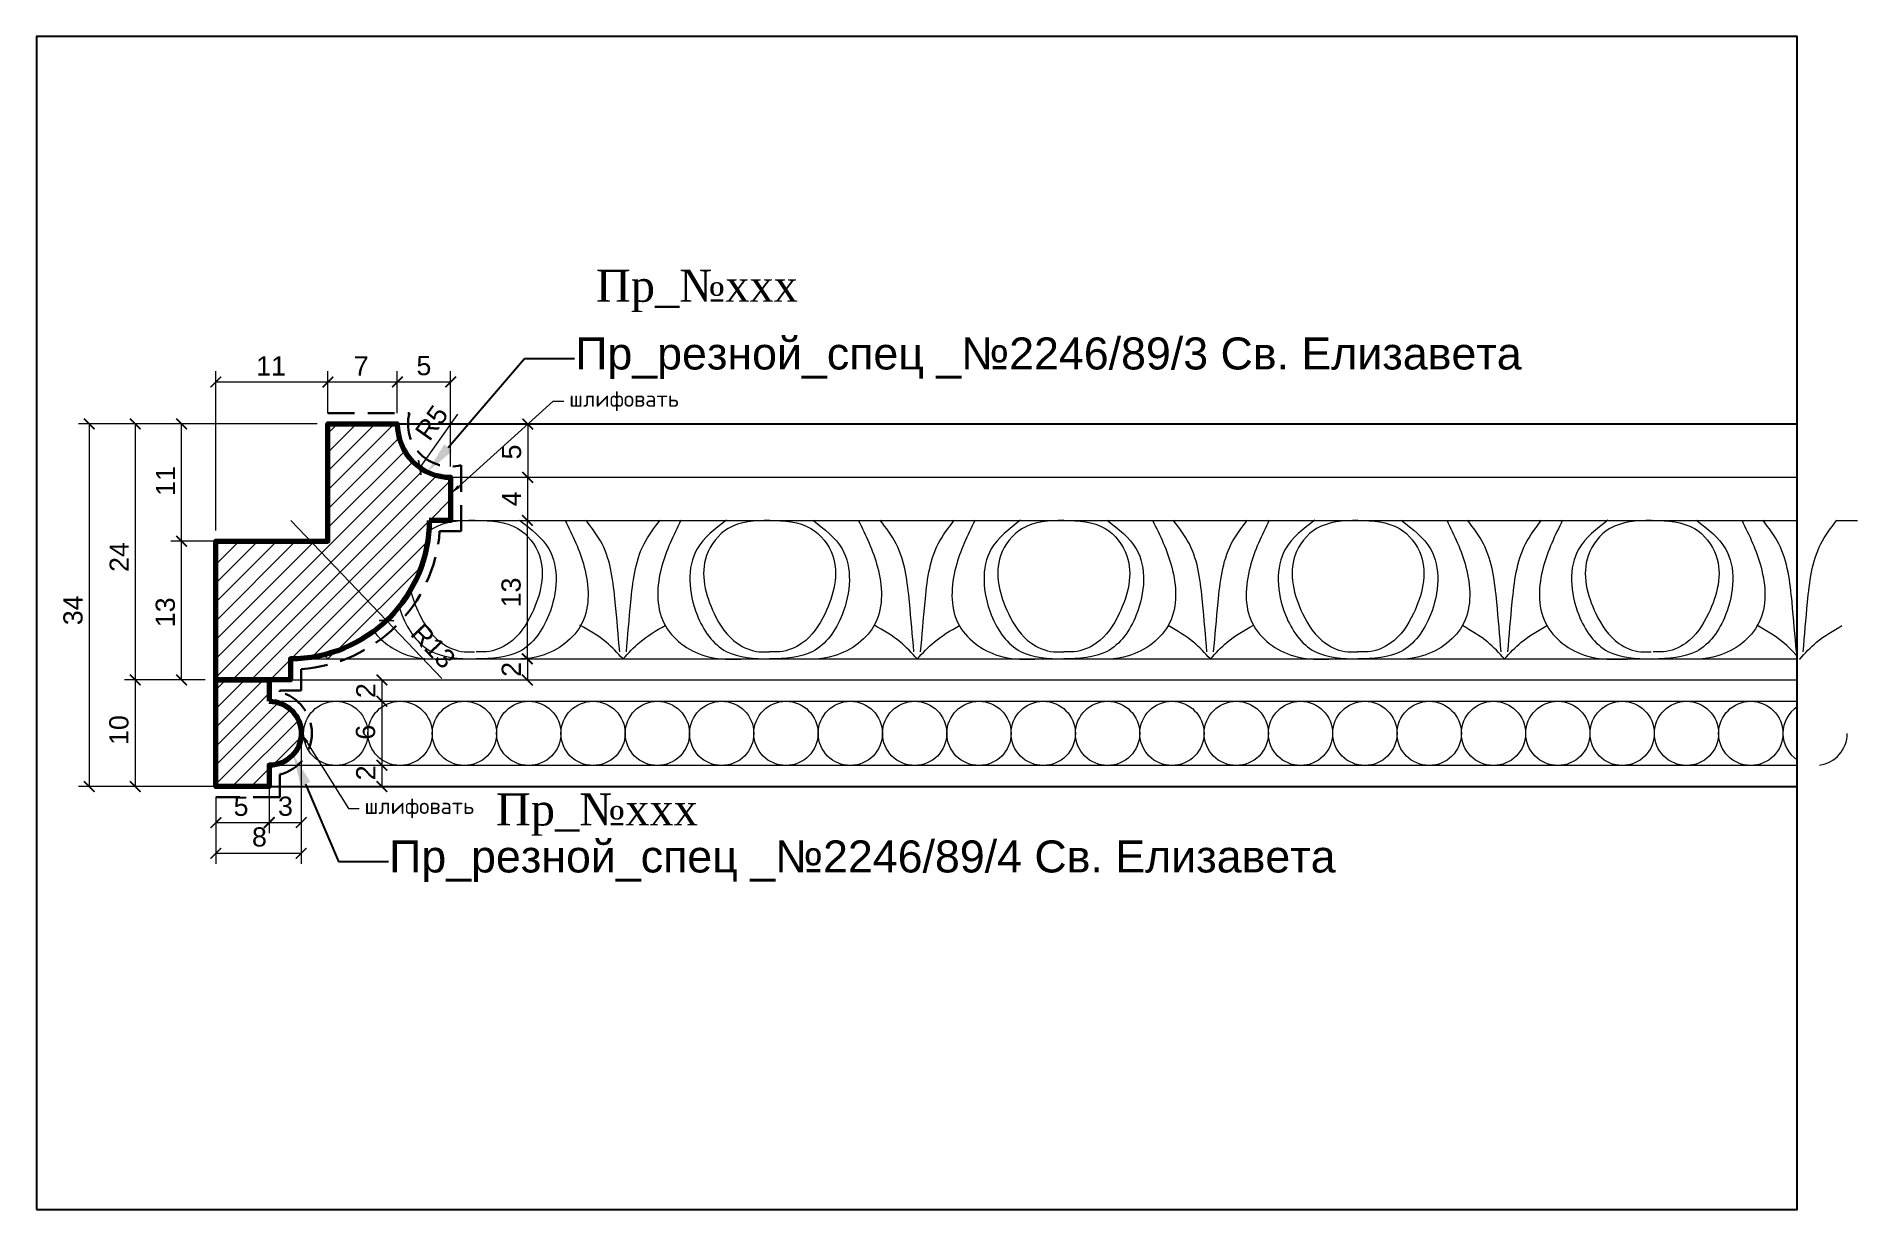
# Model space of a CAD drawing. Header units: millimetres. Extents: x 1320 to 1490, y 2189 to 2299.
import ezdxf
from ezdxf import colors
from ezdxf.entities.mleader import LeaderData, LeaderLine
from ezdxf.math import Vec2, Vec3

# ---------------------------------------------------------------- set-up
doc = ezdxf.new("R2010")
doc.units = ezdxf.units.MM
doc.linetypes.add('HIDDEN', pattern=[0.375, 0.25, -0.125])
doc.layers.add('Outside panel', color=7, linetype='Continuous', lineweight=18, true_color=0x7f5e57)
doc.layers.add('линия 50', color=1, linetype='Continuous', lineweight=140)
doc.layers.add('служебный слой РАЗМЕРЫ', color=7, linetype='Continuous', lineweight=9)
doc.layers.add('размеры в модели', color=7, linetype='Continuous')
doc.styles.add('ELECT', font='times.ttf')
doc.styles.get("Standard").update_dxf_attribs({"font": 'arial.ttf'})
doc.styles.add('ЕСКД профили текст', font='isocpeur.ttf')
doc.dimstyles.new('M_1', dxfattribs={"dimtxt": 1.8, "dimasz": 1, "dimexe": 1, "dimexo": 1, "dimgap": 0.6, "dimtad": 1, "dimdec": 0, "dimdsep": 46, "dimtxsty": 'Standard', "dimblk": 'ARCHTICK', "dimcen": -5, "dimclrd": 7, "dimclre": 7, "dimclrt": 7, "dimadec": 0, "dimazin": 0, "dimtfac": 1, "dimtdec": 0, "dimtmove": 0, "dimatfit": 3, "dimfxl": 1, "dimtolj": 1, "dimtzin": 0, "dimlwd": 5, "dimlwe": 5, "dimarcsym": 0})

msp = doc.modelspace()

# ---------------------------------------------------------------- texts
at = {"color": 5, "ltscale": 1000, "style": 'ELECT'}
for p in [(1372.09, 2274.48), (1362.72, 2225.38)]:
    msp.add_text('Пр_№ххх', height=3, dxfattribs=at).set_placement(p)

# ---------------------------------------------------------------- blocks, each defined once
blk = doc.blocks.new('_ArchTick')
at = {"color": 0, "linetype": 'ByBlock', "const_width": 0.15}
blk.add_lwpolyline([(-0.5, -0.5), (0.5, 0.5)], dxfattribs=at)
blk = doc.blocks.new('*D21')
at = {"layer": 'Defpoints', "color": 0, "ltscale": 1000, "transparency": 16777216}
for p in [(1343.5, 2253.98), (1352.46, 2244.59)]:
    blk.add_point(p, dxfattribs=at)
at = {"layer": 'размеры в модели', "color": 7, "lineweight": 5, "ltscale": 1000, "transparency": 16777216}
for p in [(1343.5, 2253.98), (1357.64, 2239.17)]:
    blk.add_line(p, (1352.46, 2244.59), dxfattribs=at)
at = {"layer": 'размеры в модели', "color": 7, "lineweight": 5, "ltscale": 1000, "transparency": 16777216, "rotation": 133.6602413901819}
blk.add_blockref('_ArchTick', (1352.46, 2244.59), dxfattribs=at)
at = {"layer": 'размеры в модели', "color": 7, "ltscale": 1000, "transparency": 16777216, "insert": (1356.84, 2242.2), "char_height": 1.8, "attachment_point": 5, "rotation": 313.6602}
blk.add_mtext('\\A1;R13', dxfattribs=at)
blk = doc.blocks.new('*D20')
at = {"layer": 'Defpoints', "color": 0, "ltscale": 1000, "transparency": 16777216}
for p in [(1358.48, 2263.02), (1355.58, 2258.94)]:
    blk.add_point(p, dxfattribs=at)
at = {"layer": 'размеры в модели', "color": 7, "lineweight": 5, "ltscale": 1000, "transparency": 16777216}
blk.add_line((1359.13, 2263.93), (1355.58, 2258.94), dxfattribs=at)
at = {"layer": 'размеры в модели', "color": 7, "lineweight": 5, "ltscale": 1000, "transparency": 16777216, "rotation": 234.6195881795941}
blk.add_blockref('_ArchTick', (1355.58, 2258.94), dxfattribs=at)
at = {"layer": 'размеры в модели', "color": 7, "ltscale": 1000, "transparency": 16777216, "insert": (1356.7, 2263.13), "char_height": 1.8, "attachment_point": 5, "rotation": 54.6196}
blk.add_mtext('\\A1;R5', dxfattribs=at)
blk = doc.blocks.new('*D19')
at = {"layer": 'Defpoints', "color": 0, "ltscale": 1000, "transparency": 16777216}
for p in [(1346.98, 2263.02), (1324.62, 2229.02), (1346.98, 2229.02)]:
    blk.add_point(p, dxfattribs=at)
at = {"layer": 'размеры в модели', "color": 7, "lineweight": 5, "ltscale": 1000, "transparency": 16777216}
for p, q in [((1345.98, 2263.02), (1323.62, 2263.02)), ((1324.62, 2263.02), (1324.62, 2229.02)), ((1345.98, 2229.02), (1323.62, 2229.02))]:
    blk.add_line(p, q, dxfattribs=at)
for p, rotation in [((1324.62, 2263.02), 90), ((1324.62, 2229.02), 270)]:
    blk.add_blockref('_ArchTick', p, dxfattribs=dict(at, rotation=rotation))
at = {"layer": 'размеры в модели', "color": 7, "ltscale": 1000, "transparency": 16777216, "insert": (1323.1, 2245.55), "char_height": 1.8, "attachment_point": 5, "rotation": 90}
blk.add_mtext('\\A1;34', dxfattribs=at)
blk = doc.blocks.new('*D18')
at = {"layer": 'Defpoints', "color": 0, "ltscale": 1000, "transparency": 16777216}
for p in [(1358.48, 2266.96), (1353.48, 2263.02), (1358.48, 2258.02)]:
    blk.add_point(p, dxfattribs=at)
at = {"layer": 'размеры в модели', "color": 7, "lineweight": 5, "ltscale": 1000, "transparency": 16777216}
for p, q in [((1353.48, 2264.02), (1353.48, 2267.96)), ((1353.48, 2266.96), (1358.48, 2266.96)), ((1358.48, 2259.02), (1358.48, 2267.96))]:
    blk.add_line(p, q, dxfattribs=at)
at = {"layer": 'размеры в модели', "color": 7, "lineweight": 5, "ltscale": 1000, "transparency": 16777216, "rotation": 180}
blk.add_blockref('_ArchTick', (1353.48, 2266.96), dxfattribs=at)
at = {"layer": 'размеры в модели', "color": 7, "lineweight": 5, "ltscale": 1000, "transparency": 16777216}
blk.add_blockref('_ArchTick', (1358.48, 2266.96), dxfattribs=at)
at = {"layer": 'размеры в модели', "color": 7, "ltscale": 1000, "transparency": 16777216, "insert": (1355.97, 2268.48), "char_height": 1.8, "attachment_point": 5}
blk.add_mtext('\\A1;5', dxfattribs=at)
blk = doc.blocks.new('*D17')
at = {"layer": 'Defpoints', "color": 0, "ltscale": 1000, "transparency": 16777216}
for p in [(1353.48, 2266.96), (1346.98, 2263.02), (1353.48, 2263.02)]:
    blk.add_point(p, dxfattribs=at)
at = {"layer": 'размеры в модели', "color": 7, "lineweight": 5, "ltscale": 1000, "transparency": 16777216}
for p, q in [((1346.98, 2264.02), (1346.98, 2267.96)), ((1346.98, 2266.96), (1353.48, 2266.96)), ((1353.48, 2264.02), (1353.48, 2267.96))]:
    blk.add_line(p, q, dxfattribs=at)
at = {"layer": 'размеры в модели', "color": 7, "lineweight": 5, "ltscale": 1000, "transparency": 16777216, "rotation": 180}
blk.add_blockref('_ArchTick', (1346.98, 2266.96), dxfattribs=at)
at = {"layer": 'размеры в модели', "color": 7, "lineweight": 5, "ltscale": 1000, "transparency": 16777216}
blk.add_blockref('_ArchTick', (1353.48, 2266.96), dxfattribs=at)
at = {"layer": 'размеры в модели', "color": 7, "ltscale": 1000, "transparency": 16777216, "insert": (1350.1, 2268.46), "char_height": 1.8, "attachment_point": 5}
blk.add_mtext('\\A1;7', dxfattribs=at)
blk = doc.blocks.new('*D16')
at = {"layer": 'Defpoints', "color": 0, "ltscale": 1000, "transparency": 16777216}
for p in [(1346.98, 2266.96), (1346.98, 2263.02), (1336.48, 2252.02)]:
    blk.add_point(p, dxfattribs=at)
at = {"layer": 'размеры в модели', "color": 7, "lineweight": 5, "ltscale": 1000, "transparency": 16777216}
for p, q in [((1336.48, 2253.02), (1336.48, 2267.96)), ((1336.48, 2266.96), (1346.98, 2266.96)), ((1346.98, 2264.02), (1346.98, 2267.96))]:
    blk.add_line(p, q, dxfattribs=at)
at = {"layer": 'размеры в модели', "color": 7, "lineweight": 5, "ltscale": 1000, "transparency": 16777216, "rotation": 180}
blk.add_blockref('_ArchTick', (1336.48, 2266.96), dxfattribs=at)
at = {"layer": 'размеры в модели', "color": 7, "lineweight": 5, "ltscale": 1000, "transparency": 16777216}
blk.add_blockref('_ArchTick', (1346.98, 2266.96), dxfattribs=at)
at = {"layer": 'размеры в модели', "color": 7, "ltscale": 1000, "transparency": 16777216, "insert": (1341.65, 2268.46), "char_height": 1.8, "attachment_point": 5}
blk.add_mtext('\\A1;11', dxfattribs=at)
blk = doc.blocks.new('*D15')
at = {"layer": 'Defpoints', "color": 0, "ltscale": 1000, "transparency": 16777216}
for p in [(1344.48, 2234.11), (1341.48, 2231.02), (1344.48, 2225.65)]:
    blk.add_point(p, dxfattribs=at)
at = {"layer": 'размеры в модели', "color": 7, "lineweight": 5, "ltscale": 1000, "transparency": 16777216}
for p, q in [((1344.48, 2233.11), (1344.48, 2224.65)), ((1341.48, 2230.02), (1341.48, 2224.65)), ((1341.48, 2225.65), (1344.48, 2225.65))]:
    blk.add_line(p, q, dxfattribs=at)
at = {"layer": 'размеры в модели', "color": 7, "lineweight": 5, "ltscale": 1000, "transparency": 16777216, "rotation": 180}
blk.add_blockref('_ArchTick', (1341.48, 2225.65), dxfattribs=at)
at = {"layer": 'размеры в модели', "color": 7, "lineweight": 5, "ltscale": 1000, "transparency": 16777216}
blk.add_blockref('_ArchTick', (1344.48, 2225.65), dxfattribs=at)
at = {"layer": 'размеры в модели', "color": 7, "ltscale": 1000, "transparency": 16777216, "insert": (1343, 2227.17), "char_height": 1.8, "attachment_point": 5}
blk.add_mtext('\\A1;3', dxfattribs=at)
blk = doc.blocks.new('*D14')
at = {"layer": 'Defpoints', "color": 0, "ltscale": 1000, "transparency": 16777216}
for p in [(1336.48, 2229.02), (1341.48, 2229.02), (1341.48, 2225.64)]:
    blk.add_point(p, dxfattribs=at)
at = {"layer": 'размеры в модели', "color": 7, "lineweight": 5, "ltscale": 1000, "transparency": 16777216}
for p, q in [((1336.48, 2228.02), (1336.48, 2224.64)), ((1341.48, 2228.02), (1341.48, 2224.64)), ((1336.48, 2225.64), (1341.48, 2225.64))]:
    blk.add_line(p, q, dxfattribs=at)
at = {"layer": 'размеры в модели', "color": 7, "lineweight": 5, "ltscale": 1000, "transparency": 16777216, "rotation": 180}
blk.add_blockref('_ArchTick', (1336.48, 2225.64), dxfattribs=at)
at = {"layer": 'размеры в модели', "color": 7, "lineweight": 5, "ltscale": 1000, "transparency": 16777216}
blk.add_blockref('_ArchTick', (1341.48, 2225.64), dxfattribs=at)
at = {"layer": 'размеры в модели', "color": 7, "ltscale": 1000, "transparency": 16777216, "insert": (1338.84, 2227.16), "char_height": 1.8, "attachment_point": 5}
blk.add_mtext('\\A1;5', dxfattribs=at)
blk = doc.blocks.new('*D13')
at = {"layer": 'Defpoints', "color": 0, "ltscale": 1000, "transparency": 16777216}
for p in [(1344.48, 2234.11), (1336.48, 2229.02), (1344.48, 2222.77)]:
    blk.add_point(p, dxfattribs=at)
at = {"layer": 'размеры в модели', "color": 7, "lineweight": 5, "ltscale": 1000, "transparency": 16777216}
for p, q in [((1344.48, 2233.11), (1344.48, 2221.77)), ((1336.48, 2228.02), (1336.48, 2221.77)), ((1336.48, 2222.77), (1344.48, 2222.77))]:
    blk.add_line(p, q, dxfattribs=at)
at = {"layer": 'размеры в модели', "color": 7, "lineweight": 5, "ltscale": 1000, "transparency": 16777216, "rotation": 180}
blk.add_blockref('_ArchTick', (1336.48, 2222.77), dxfattribs=at)
at = {"layer": 'размеры в модели', "color": 7, "lineweight": 5, "ltscale": 1000, "transparency": 16777216}
blk.add_blockref('_ArchTick', (1344.48, 2222.77), dxfattribs=at)
at = {"layer": 'размеры в модели', "color": 7, "ltscale": 1000, "transparency": 16777216, "insert": (1340.56, 2224.29), "char_height": 1.8, "attachment_point": 5}
blk.add_mtext('\\A1;8', dxfattribs=at)
blk = doc.blocks.new('*D12')
at = {"layer": 'Defpoints', "color": 0, "ltscale": 1000, "transparency": 16777216}
for p in [(1341.48, 2231.02), (1341.48, 2229.02), (1352.03, 2229.02)]:
    blk.add_point(p, dxfattribs=at)
at = {"layer": 'размеры в модели', "color": 7, "lineweight": 5, "ltscale": 1000, "transparency": 16777216}
for p, q in [((1342.48, 2231.02), (1353.03, 2231.02)), ((1352.03, 2231.02), (1352.03, 2229.02)), ((1342.48, 2229.02), (1353.03, 2229.02))]:
    blk.add_line(p, q, dxfattribs=at)
for p, rotation in [((1352.03, 2231.02), 90), ((1352.03, 2229.02), 270)]:
    blk.add_blockref('_ArchTick', p, dxfattribs=dict(at, rotation=rotation))
at = {"layer": 'размеры в модели', "color": 7, "ltscale": 1000, "transparency": 16777216, "insert": (1350.52, 2230.31), "char_height": 1.8, "attachment_point": 5, "rotation": 90}
blk.add_mtext('\\A1;2', dxfattribs=at)
blk = doc.blocks.new('*D11')
at = {"layer": 'Defpoints', "color": 0, "ltscale": 1000, "transparency": 16777216}
for p in [(1341.48, 2237.02), (1341.48, 2231.02), (1352.03, 2231.02)]:
    blk.add_point(p, dxfattribs=at)
at = {"layer": 'размеры в модели', "color": 7, "lineweight": 5, "ltscale": 1000, "transparency": 16777216}
for p, q in [((1342.48, 2237.02), (1353.03, 2237.02)), ((1352.03, 2237.02), (1352.03, 2231.02)), ((1342.48, 2231.02), (1353.03, 2231.02))]:
    blk.add_line(p, q, dxfattribs=at)
for p, rotation in [((1352.03, 2237.02), 90), ((1352.03, 2231.02), 270)]:
    blk.add_blockref('_ArchTick', p, dxfattribs=dict(at, rotation=rotation))
at = {"layer": 'размеры в модели', "color": 7, "ltscale": 1000, "transparency": 16777216, "insert": (1350.51, 2234.12), "char_height": 1.8, "attachment_point": 5, "rotation": 90}
blk.add_mtext('\\A1;6', dxfattribs=at)
blk = doc.blocks.new('*D10')
at = {"layer": 'Defpoints', "color": 0, "ltscale": 1000, "transparency": 16777216}
for p in [(1341.51, 2239.02), (1341.48, 2237.02), (1352.03, 2237.02)]:
    blk.add_point(p, dxfattribs=at)
at = {"layer": 'размеры в модели', "color": 7, "lineweight": 5, "ltscale": 1000, "transparency": 16777216}
for p, q in [((1342.51, 2239.02), (1353.03, 2239.02)), ((1352.03, 2239.02), (1352.03, 2237.02)), ((1342.48, 2237.02), (1353.03, 2237.02))]:
    blk.add_line(p, q, dxfattribs=at)
for p, rotation in [((1352.03, 2239.02), 90), ((1352.03, 2237.02), 270)]:
    blk.add_blockref('_ArchTick', p, dxfattribs=dict(at, rotation=rotation))
at = {"layer": 'размеры в модели', "color": 7, "ltscale": 1000, "transparency": 16777216, "insert": (1350.53, 2238.02), "char_height": 1.8, "attachment_point": 5, "rotation": 90}
blk.add_mtext('\\A1;2', dxfattribs=at)
blk = doc.blocks.new('*D9')
at = {"layer": 'Defpoints', "color": 0, "ltscale": 1000, "transparency": 16777216}
for p in [(1343.48, 2241), (1343.54, 2239.02), (1365.67, 2239.02)]:
    blk.add_point(p, dxfattribs=at)
at = {"layer": 'размеры в модели', "color": 7, "lineweight": 5, "ltscale": 1000, "transparency": 16777216}
for p, q in [((1344.48, 2241), (1366.67, 2241)), ((1365.67, 2241), (1365.67, 2239.02)), ((1344.54, 2239.02), (1366.67, 2239.02))]:
    blk.add_line(p, q, dxfattribs=at)
for p, rotation in [((1365.67, 2241), 90), ((1365.67, 2239.02), 270)]:
    blk.add_blockref('_ArchTick', p, dxfattribs=dict(at, rotation=rotation))
at = {"layer": 'размеры в модели', "color": 7, "ltscale": 1000, "transparency": 16777216, "insert": (1364.16, 2240.01), "char_height": 1.8, "attachment_point": 5, "rotation": 90}
blk.add_mtext('\\A1;2', dxfattribs=at)
blk = doc.blocks.new('*D8')
at = {"layer": 'Defpoints', "color": 0, "ltscale": 1000, "transparency": 16777216}
for p in [(1358.48, 2253.98), (1343.5, 2241), (1365.66, 2241)]:
    blk.add_point(p, dxfattribs=at)
at = {"layer": 'размеры в модели', "color": 7, "lineweight": 5, "ltscale": 1000, "transparency": 16777216}
for p, q in [((1359.48, 2253.98), (1366.66, 2253.98)), ((1365.66, 2253.98), (1365.66, 2241)), ((1344.5, 2241), (1366.66, 2241))]:
    blk.add_line(p, q, dxfattribs=at)
for p, rotation in [((1365.66, 2253.98), 90), ((1365.66, 2241), 270)]:
    blk.add_blockref('_ArchTick', p, dxfattribs=dict(at, rotation=rotation))
at = {"layer": 'размеры в модели', "color": 7, "ltscale": 1000, "transparency": 16777216, "insert": (1364.15, 2247.22), "char_height": 1.8, "attachment_point": 5, "rotation": 90}
blk.add_mtext('\\A1;13', dxfattribs=at)
blk = doc.blocks.new('*D7')
at = {"layer": 'Defpoints', "color": 0, "ltscale": 1000, "transparency": 16777216}
for p in [(1358.48, 2258.02), (1358.48, 2253.98), (1365.68, 2253.98)]:
    blk.add_point(p, dxfattribs=at)
at = {"layer": 'размеры в модели', "color": 7, "lineweight": 5, "ltscale": 1000, "transparency": 16777216}
for p, q in [((1359.48, 2258.02), (1366.68, 2258.02)), ((1365.68, 2258.02), (1365.68, 2253.98)), ((1359.48, 2253.98), (1366.68, 2253.98))]:
    blk.add_line(p, q, dxfattribs=at)
for p, rotation in [((1365.68, 2258.02), 90), ((1365.68, 2253.98), 270)]:
    blk.add_blockref('_ArchTick', p, dxfattribs=dict(at, rotation=rotation))
at = {"layer": 'размеры в модели', "color": 7, "ltscale": 1000, "transparency": 16777216, "insert": (1364.18, 2256), "char_height": 1.8, "attachment_point": 5, "rotation": 90}
blk.add_mtext('\\A1;4', dxfattribs=at)
blk = doc.blocks.new('*D6')
at = {"layer": 'Defpoints', "color": 0, "ltscale": 1000, "transparency": 16777216}
for p in [(1353.48, 2263.02), (1358.48, 2258.02), (1365.7, 2258.02)]:
    blk.add_point(p, dxfattribs=at)
at = {"layer": 'размеры в модели', "color": 7, "lineweight": 5, "ltscale": 1000, "transparency": 16777216}
for p, q in [((1354.48, 2263.02), (1366.7, 2263.02)), ((1365.7, 2263.02), (1365.7, 2258.02)), ((1359.48, 2258.02), (1366.7, 2258.02))]:
    blk.add_line(p, q, dxfattribs=at)
for p, rotation in [((1365.7, 2263.02), 90), ((1365.7, 2258.02), 270)]:
    blk.add_blockref('_ArchTick', p, dxfattribs=dict(at, rotation=rotation))
at = {"layer": 'размеры в модели', "color": 7, "ltscale": 1000, "transparency": 16777216, "insert": (1364.19, 2260.39), "char_height": 1.8, "attachment_point": 5, "rotation": 90}
blk.add_mtext('\\A1;5', dxfattribs=at)
blk = doc.blocks.new('*D5')
at = {"layer": 'Defpoints', "color": 0, "ltscale": 1000, "transparency": 16777216}
for p in [(1333.27, 2263.02), (1346.98, 2263.02), (1346.98, 2252.02)]:
    blk.add_point(p, dxfattribs=at)
at = {"layer": 'размеры в модели', "color": 7, "lineweight": 5, "ltscale": 1000, "transparency": 16777216}
for p, q in [((1345.98, 2263.02), (1332.27, 2263.02)), ((1333.27, 2252.02), (1333.27, 2263.02)), ((1345.98, 2252.02), (1332.27, 2252.02))]:
    blk.add_line(p, q, dxfattribs=at)
for p, rotation in [((1333.27, 2263.02), 90), ((1333.27, 2252.02), 270)]:
    blk.add_blockref('_ArchTick', p, dxfattribs=dict(at, rotation=rotation))
at = {"layer": 'размеры в модели', "color": 7, "ltscale": 1000, "transparency": 16777216, "insert": (1331.76, 2257.67), "char_height": 1.8, "attachment_point": 5, "rotation": 90}
blk.add_mtext('\\A1;11', dxfattribs=at)
blk = doc.blocks.new('*D4')
at = {"layer": 'Defpoints', "color": 0, "ltscale": 1000, "transparency": 16777216}
for p in [(1333.27, 2252.02), (1336.48, 2252.02), (1336.48, 2239.02)]:
    blk.add_point(p, dxfattribs=at)
at = {"layer": 'размеры в модели', "color": 7, "lineweight": 5, "ltscale": 1000, "transparency": 16777216}
for p, q in [((1335.48, 2252.02), (1332.27, 2252.02)), ((1333.27, 2239.02), (1333.27, 2252.02)), ((1335.48, 2239.02), (1332.27, 2239.02))]:
    blk.add_line(p, q, dxfattribs=at)
for p, rotation in [((1333.27, 2252.02), 90), ((1333.27, 2239.02), 270)]:
    blk.add_blockref('_ArchTick', p, dxfattribs=dict(at, rotation=rotation))
at = {"layer": 'размеры в модели', "color": 7, "ltscale": 1000, "transparency": 16777216, "insert": (1331.75, 2245.36), "char_height": 1.8, "attachment_point": 5, "rotation": 90}
blk.add_mtext('\\A1;13', dxfattribs=at)
blk = doc.blocks.new('*D3')
at = {"layer": 'Defpoints', "color": 0, "ltscale": 1000, "transparency": 16777216}
for p in [(1336.48, 2239.02), (1328.92, 2229.02), (1336.48, 2229.02)]:
    blk.add_point(p, dxfattribs=at)
at = {"layer": 'размеры в модели', "color": 7, "lineweight": 5, "ltscale": 1000, "transparency": 16777216}
for p, q in [((1335.48, 2239.02), (1327.92, 2239.02)), ((1328.92, 2239.02), (1328.92, 2229.02)), ((1335.48, 2229.02), (1327.92, 2229.02))]:
    blk.add_line(p, q, dxfattribs=at)
for p, rotation in [((1328.92, 2239.02), 90), ((1328.92, 2229.02), 270)]:
    blk.add_blockref('_ArchTick', p, dxfattribs=dict(at, rotation=rotation))
at = {"layer": 'размеры в модели', "color": 7, "ltscale": 1000, "transparency": 16777216, "insert": (1327.4, 2234.32), "char_height": 1.8, "attachment_point": 5, "rotation": 90}
blk.add_mtext('\\A1;10', dxfattribs=at)
blk = doc.blocks.new('*D2')
at = {"layer": 'Defpoints', "color": 0, "ltscale": 1000, "transparency": 16777216}
for p in [(1346.98, 2263.02), (1328.92, 2239.02), (1336.48, 2239.02)]:
    blk.add_point(p, dxfattribs=at)
at = {"layer": 'размеры в модели', "color": 7, "lineweight": 5, "ltscale": 1000, "transparency": 16777216}
for p, q in [((1345.98, 2263.02), (1327.92, 2263.02)), ((1328.92, 2263.02), (1328.92, 2239.02)), ((1335.48, 2239.02), (1327.92, 2239.02))]:
    blk.add_line(p, q, dxfattribs=at)
for p, rotation in [((1328.92, 2263.02), 90), ((1328.92, 2239.02), 270)]:
    blk.add_blockref('_ArchTick', p, dxfattribs=dict(at, rotation=rotation))
at = {"layer": 'размеры в модели', "color": 7, "ltscale": 1000, "transparency": 16777216, "insert": (1327.42, 2250.54), "char_height": 1.8, "attachment_point": 5, "rotation": 90}
blk.add_mtext('\\A1;24', dxfattribs=at)

# ---------------------------------------------------------------- dimensions: what is measured, and where the dimension line sits
at = {"layer": 'размеры в модели', "color": 0, "ltscale": 1000}
for base, p1, p2, picture, middle in [((1346.97959593, 2266.959897), (1336.47959593, 2252.02170871), (1346.97959593, 2263.02170871), '*D16', (1341.64704326, 2266.959897)), ((1353.47959593, 2266.959897), (1346.97959593, 2263.02170871), (1353.47959593, 2263.02170871), '*D17', (1350.09852049, 2266.959897)), ((1358.48, 2266.96), (1353.48, 2263.02), (1358.48, 2258.02), '*D18', (1355.97, 2266.96)), ((1344.48, 2222.77), (1336.48, 2229.02), (1344.48, 2234.11), '*D13', (1340.56, 2222.77)), ((1344.48, 2225.65), (1341.48, 2231.02), (1344.48, 2234.11), '*D15', (1343, 2225.65)), ((1341.48, 2225.64), (1336.48, 2229.02), (1341.48, 2229.02), '*D14', (1338.84, 2225.64))]:
    dim = msp.add_linear_dim(base=base, p1=p1, p2=p2, dimstyle='M_1', override={"dimtxt": 1.8}, dxfattribs=at)
    dim.commit()
    dim.dimension.update_dxf_attribs({"geometry": picture, "text_midpoint": middle, "dimtype": 128})
dim = msp.add_radius_dim(center=(1358.48, 2263.02), mpoint=(1355.58, 2258.94), dimstyle='M_1', override={"dimtxt": 1.8}, dxfattribs=at)
dim.commit()
dim.dimension.update_dxf_attribs({"geometry": '*D20', "text_midpoint": (1357.93, 2262.25), "dimtype": 132})
for base, p1, p2, picture, middle in [((1324.62, 2229.02), (1346.98, 2263.02), (1346.98, 2229.02), '*D19', (1324.62, 2245.55)), ((1328.92, 2239.02), (1346.98, 2263.02), (1336.48, 2239.02), '*D2', (1328.92, 2250.54)), ((1333.27, 2263.02), (1346.98, 2252.02), (1346.98, 2263.02), '*D5', (1333.27, 2257.67)), ((1365.7, 2258.02), (1353.48, 2263.02), (1358.48, 2258.02), '*D6', (1365.7, 2260.39)), ((1365.68, 2253.98), (1358.48, 2258.02), (1358.48, 2253.98), '*D7', (1365.68, 2256)), ((1365.66, 2241), (1358.48, 2253.98), (1343.5, 2241), '*D8', (1365.66, 2247.22)), ((1333.27, 2252.02), (1336.48, 2239.02), (1336.48, 2252.02), '*D4', (1333.27, 2245.36)), ((1365.67, 2239.02), (1343.48, 2241), (1343.54, 2239.02), '*D9', (1365.67, 2240.01)), ((1328.92, 2229.02), (1336.48, 2239.02), (1336.48, 2229.02), '*D3', (1328.92, 2234.32)), ((1352.03, 2237.02), (1341.51, 2239.02), (1341.48, 2237.02), '*D10', (1352.03, 2238.02)), ((1352.03, 2231.02), (1341.48, 2237.02), (1341.48, 2231.02), '*D11', (1352.03, 2234.12)), ((1352.03, 2229.02), (1341.48, 2231.02), (1341.48, 2229.02), '*D12', (1352.03, 2230.31))]:
    dim = msp.add_linear_dim(base=base, p1=p1, p2=p2, angle=90, dimstyle='M_1', override={"dimtxt": 1.8}, dxfattribs=at)
    dim.commit()
    dim.dimension.update_dxf_attribs({"geometry": picture, "text_midpoint": middle, "dimtype": 128})
dim = msp.add_radius_dim(center=(1343.5, 2253.98), mpoint=(1352.46, 2244.59), dimstyle='M_1', override={"dimtxt": 1.8}, dxfattribs=at)
dim.commit()
dim.dimension.update_dxf_attribs({"geometry": '*D21', "text_midpoint": (1356.84, 2242.2)})

# ---------------------------------------------------------------- hatches: boundary and pattern name
at = {"layer": 'Outside panel', "ltscale": 1000}
h = msp.add_hatch(dxfattribs=at)
h.set_pattern_fill('ANSI31', color=256, scale=10)
h.set_pattern_definition([(45, (-309560.5071, 95372.4643), (-0.8838834765, 0.8838834765), [])])
edge = h.paths.add_edge_path()
edge.add_arc((1343.5, 2253.98), 12.98, -90.0976, 0, ccw=False)
edge.add_line((1343.48, 2241), (1343.48, 2239.02))
edge.add_line((1343.48, 2239.02), (1336.48, 2239.02))
edge.add_line((1336.48, 2239.02), (1336.48, 2252.02))
edge.add_line((1336.48, 2252.02), (1346.98, 2252.02))
edge.add_line((1346.98, 2252.02), (1346.98, 2263.02))
edge.add_line((1346.98, 2263.02), (1353.48, 2263.02))
edge.add_arc((1358.48, 2263.02), 5, 180, 270)
edge.add_line((1358.48, 2258.02), (1358.48, 2253.98))
edge.add_line((1358.48, 2253.98), (1356.48, 2253.98))
h = msp.add_hatch(dxfattribs=at)
h.set_pattern_fill('ANSI31', color=256, scale=10)
h.set_pattern_definition([(45, (94473.457, 313153.3476), (-0.8838834765, 0.8838834765), [])])
edge = h.paths.add_edge_path()
edge.add_arc((1341.48, 2234.02), 3, -90, 90, ccw=False)
edge.add_line((1341.48, 2231.02), (1341.48, 2229.02))
edge.add_line((1341.48, 2229.02), (1336.48, 2229.02))
edge.add_line((1336.48, 2229.02), (1336.48, 2239.02))
edge.add_line((1336.48, 2239.02), (1341.48, 2239.02))
edge.add_line((1341.48, 2239.02), (1341.48, 2237.02))

# ---------------------------------------------------------------- linework, layer by layer
at = {"color": 7}
for p, q in [((1346.98, 2263.02), (1484.66, 2263.02)), ((1341.48, 2229.02), (1484.66, 2229.02))]:
    msp.add_line(p, q, dxfattribs=at)
at = {"linetype": 'Continuous', "lineweight": 15}
for p, q in [((1358.48, 2258.02), (1484.66, 2258.02)), ((1358.48, 2253.98), (1484.66, 2253.98)), ((1488.37, 2253.98), (1490.32, 2253.98)), ((1343.48, 2241), (1484.66, 2241)), ((1484.89, 2241), (1484.92, 2241)), ((1343.48, 2239.02), (1484.66, 2239.02)), ((1341.48, 2237.02), (1484.66, 2237.02)), ((1341.48, 2231.02), (1484.66, 2231.02))]:
    msp.add_line(p, q, dxfattribs=at)
at = {"color": 6, "ltscale": 1000}
msp.add_lwpolyline([(1319.66, 2189.36), (1484.66, 2189.36), (1484.66, 2299.36), (1319.66, 2299.36)], close=True, dxfattribs=at)
at = {"linetype": 'Continuous', "lineweight": 15}
for centre in [(1347.71, 2234.01), (1353.74, 2234.01), (1359.77, 2234.01), (1365.8, 2234.01), (1371.82, 2234.01), (1377.85, 2234.01), (1383.88, 2234.01), (1389.9, 2234.01), (1395.93, 2234.01), (1401.96, 2234.01), (1407.99, 2234.01), (1414.01, 2234.01), (1420.04, 2234.01), (1426.07, 2234.01), (1432.1, 2234.01), (1438.12, 2234.01), (1444.15, 2234.01), (1450.18, 2234.01), (1456.2, 2234.01), (1462.23, 2234.01), (1468.26, 2234.01), (1474.29, 2234.01), (1480.31, 2234.01)]:
    msp.add_circle(centre, 3.01, dxfattribs=at)
for start, end in [(123.8119, 236.1881), (277.7042, 0)]:
    msp.add_arc((1486.34, 2234.01), 3.01, start, end, dxfattribs=at)
for points, knots in [([(1360.71, 2253.99), (1359.34, 2253.94), (1357.96, 2253.88), (1356.84, 2253.22), (1356.7, 2253.14), (1356.57, 2253.05), (1356.44, 2252.96)], [0, 0, 0, 0, 1, 1, 1, 1.146602, 1.146602, 1.146602, 1.146602]), ([(1364.94, 2253.99), (1366, 2253.18), (1367.06, 2252.37), (1367.68, 2251.3), (1368.67, 2249.58), (1368.5, 2247.19), (1367.68, 2245.12), (1367.09, 2243.65), (1366.18, 2242.35), (1364.94, 2241.69), (1363.77, 2241.08), (1362.33, 2241.03), (1360.88, 2240.99)], [0, 0, 0, 0, 1, 1, 1, 2, 2, 2, 3, 3, 3, 4, 4, 4, 4]), ([(1360.88, 2253.99), (1362.26, 2253.94), (1363.64, 2253.88), (1364.76, 2253.22), (1365.68, 2252.68), (1366.44, 2251.72), (1366.8, 2250.68), (1367.4, 2248.93), (1366.9, 2246.97), (1366.08, 2245.25), (1365.55, 2244.14), (1364.89, 2243.14), (1363.92, 2242.46), (1363.31, 2242.03), (1362.59, 2241.73), (1361.85, 2241.66), (1361.53, 2241.63), (1361.21, 2241.64), (1360.88, 2241.66)], [0, 0, 0, 0, 1, 1, 1, 2, 2, 2, 3, 3, 3, 4, 4, 4, 5, 5, 5, 6, 6, 6, 6]), ([(1369.2, 2253.99), (1369.89, 2252.58), (1370.59, 2251.18), (1371, 2249.61), (1371.46, 2247.87), (1371.57, 2245.93), (1370.8, 2244.36), (1370.06, 2242.89), (1368.54, 2241.75), (1366.94, 2241.28), (1365.7, 2240.92), (1364.41, 2240.95), (1363.12, 2240.99)], [0, 0, 0, 0, 1, 1, 1, 2, 2, 2, 3, 3, 3, 4, 4, 4, 4]), ([(1374.32, 2241.65), (1374.19, 2243.19), (1374.06, 2244.73), (1373.91, 2246.3), (1373.72, 2248.19), (1373.51, 2250.13), (1372.67, 2251.77), (1372.26, 2252.55), (1371.72, 2253.27), (1371.17, 2253.99)], [0, 0, 0, 0, 1, 1, 1, 2, 2, 2, 3, 3, 3, 3]), ([(1374.95, 2241.65), (1375.08, 2243.19), (1375.21, 2244.73), (1375.36, 2246.3), (1375.54, 2248.19), (1375.76, 2250.13), (1376.6, 2251.77), (1377, 2252.55), (1377.55, 2253.27), (1378.1, 2253.99)], [0, 0, 0, 0, 1, 1, 1, 2, 2, 2, 3, 3, 3, 3]), ([(1380.05, 2253.99), (1379.36, 2252.58), (1378.66, 2251.18), (1378.25, 2249.61), (1377.79, 2247.87), (1377.68, 2245.93), (1378.46, 2244.36), (1379.19, 2242.89), (1380.71, 2241.75), (1382.31, 2241.28), (1383.55, 2240.91), (1384.84, 2240.95), (1386.13, 2240.99)], [0, 0, 0, 0, 1, 1, 1, 2, 2, 2, 3, 3, 3, 4, 4, 4, 4]), ([(1384.32, 2253.99), (1383.25, 2253.18), (1382.19, 2252.37), (1381.57, 2251.3), (1380.58, 2249.58), (1380.75, 2247.19), (1381.57, 2245.12), (1382.16, 2243.65), (1383.07, 2242.35), (1384.31, 2241.69), (1385.48, 2241.08), (1386.92, 2241.03), (1388.37, 2240.99)], [0, 0, 0, 0, 1, 1, 1, 2, 2, 2, 3, 3, 3, 4, 4, 4, 4]), ([(1388.37, 2253.99), (1386.99, 2253.94), (1385.61, 2253.88), (1384.49, 2253.22), (1383.57, 2252.68), (1382.81, 2251.71), (1382.45, 2250.68), (1381.85, 2248.93), (1382.35, 2246.97), (1383.17, 2245.25), (1383.7, 2244.14), (1384.36, 2243.14), (1385.33, 2242.46), (1385.94, 2242.03), (1386.66, 2241.73), (1387.4, 2241.66), (1387.72, 2241.63), (1388.04, 2241.64), (1388.37, 2241.66)], [0, 0, 0, 0, 1, 1, 1, 2, 2, 2, 3, 3, 3, 4, 4, 4, 5, 5, 5, 6, 6, 6, 6]), ([(1392.42, 2253.99), (1393.48, 2253.18), (1394.55, 2252.37), (1395.16, 2251.3), (1396.15, 2249.58), (1395.99, 2247.19), (1395.16, 2245.12), (1394.58, 2243.65), (1393.66, 2242.35), (1392.42, 2241.69), (1391.26, 2241.08), (1389.81, 2241.03), (1388.37, 2240.99)], [0, 0, 0, 0, 1, 1, 1, 2, 2, 2, 3, 3, 3, 4, 4, 4, 4]), ([(1388.37, 2253.99), (1389.74, 2253.94), (1391.12, 2253.88), (1392.24, 2253.22), (1393.17, 2252.68), (1393.92, 2251.71), (1394.28, 2250.67), (1394.88, 2248.93), (1394.38, 2246.97), (1393.56, 2245.25), (1393.03, 2244.14), (1392.37, 2243.14), (1391.4, 2242.46), (1390.8, 2242.03), (1390.07, 2241.73), (1389.33, 2241.66), (1389.01, 2241.63), (1388.69, 2241.64), (1388.37, 2241.66)], [0, 0, 0, 0, 1, 1, 1, 2, 2, 2, 3, 3, 3, 4, 4, 4, 5, 5, 5, 6, 6, 6, 6]), ([(1396.68, 2253.99), (1397.38, 2252.58), (1398.07, 2251.18), (1398.48, 2249.61), (1398.94, 2247.87), (1399.06, 2245.93), (1398.28, 2244.36), (1397.55, 2242.89), (1396.02, 2241.75), (1394.42, 2241.28), (1393.18, 2240.91), (1391.89, 2240.95), (1390.6, 2240.99)], [0, 0, 0, 0, 1, 1, 1, 2, 2, 2, 3, 3, 3, 4, 4, 4, 4]), ([(1401.89, 2241.65), (1401.76, 2243.19), (1401.63, 2244.73), (1401.47, 2246.3), (1401.29, 2248.19), (1401.08, 2250.13), (1400.23, 2251.77), (1399.83, 2252.55), (1399.28, 2253.27), (1398.74, 2253.99)], [0, 0, 0, 0, 1, 1, 1, 2, 2, 2, 3, 3, 3, 3]), ([(1402.52, 2241.65), (1402.65, 2243.19), (1402.78, 2244.73), (1402.93, 2246.3), (1403.11, 2248.19), (1403.32, 2250.13), (1404.17, 2251.77), (1404.57, 2252.55), (1405.12, 2253.27), (1405.67, 2253.99)], [0, 0, 0, 0, 1, 1, 1, 2, 2, 2, 3, 3, 3, 3]), ([(1407.62, 2253.99), (1406.92, 2252.58), (1406.23, 2251.18), (1405.82, 2249.61), (1405.36, 2247.87), (1405.25, 2245.93), (1406.02, 2244.36), (1406.76, 2242.89), (1408.28, 2241.75), (1409.88, 2241.28), (1411.12, 2240.91), (1412.41, 2240.95), (1413.7, 2240.99)], [0, 0, 0, 0, 1, 1, 1, 2, 2, 2, 3, 3, 3, 4, 4, 4, 4]), ([(1411.88, 2253.99), (1410.82, 2253.18), (1409.76, 2252.37), (1409.14, 2251.3), (1408.15, 2249.58), (1408.32, 2247.19), (1409.14, 2245.12), (1409.73, 2243.65), (1410.64, 2242.35), (1411.88, 2241.69), (1413.04, 2241.08), (1414.49, 2241.03), (1415.93, 2240.99)], [0, 0, 0, 0, 1, 1, 1, 2, 2, 2, 3, 3, 3, 4, 4, 4, 4]), ([(1415.93, 2253.99), (1414.56, 2253.94), (1413.18, 2253.88), (1412.06, 2253.22), (1411.13, 2252.68), (1410.38, 2251.71), (1410.02, 2250.67), (1409.42, 2248.93), (1409.92, 2246.97), (1410.74, 2245.25), (1411.27, 2244.14), (1411.93, 2243.14), (1412.9, 2242.46), (1413.5, 2242.03), (1414.23, 2241.73), (1414.97, 2241.66), (1415.29, 2241.63), (1415.61, 2241.64), (1415.93, 2241.66)], [0, 0, 0, 0, 1, 1, 1, 2, 2, 2, 3, 3, 3, 4, 4, 4, 5, 5, 5, 6, 6, 6, 6]), ([(1419.99, 2253.99), (1421.05, 2253.18), (1422.11, 2252.37), (1422.73, 2251.3), (1423.72, 2249.58), (1423.55, 2247.19), (1422.73, 2245.12), (1422.14, 2243.65), (1421.23, 2242.35), (1419.99, 2241.69), (1418.82, 2241.08), (1417.38, 2241.03), (1415.93, 2240.99)], [0, 0, 0, 0, 1, 1, 1, 2, 2, 2, 3, 3, 3, 4, 4, 4, 4]), ([(1415.93, 2253.99), (1417.31, 2253.94), (1418.69, 2253.88), (1419.81, 2253.22), (1420.74, 2252.68), (1421.49, 2251.71), (1421.85, 2250.67), (1422.45, 2248.93), (1421.95, 2246.97), (1421.13, 2245.25), (1420.6, 2244.14), (1419.94, 2243.14), (1418.97, 2242.46), (1418.36, 2242.03), (1417.64, 2241.73), (1416.9, 2241.66), (1416.58, 2241.63), (1416.26, 2241.64), (1415.93, 2241.66)], [0, 0, 0, 0, 1, 1, 1, 2, 2, 2, 3, 3, 3, 4, 4, 4, 5, 5, 5, 6, 6, 6, 6]), ([(1424.25, 2253.99), (1424.95, 2252.58), (1425.64, 2251.18), (1426.05, 2249.6), (1426.51, 2247.87), (1426.62, 2245.93), (1425.85, 2244.36), (1425.11, 2242.89), (1423.59, 2241.75), (1421.99, 2241.28), (1420.75, 2240.91), (1419.46, 2240.95), (1418.17, 2240.99)], [0, 0, 0, 0, 1, 1, 1, 2, 2, 2, 3, 3, 3, 4, 4, 4, 4]), ([(1429.35, 2241.65), (1429.22, 2243.19), (1429.09, 2244.73), (1428.94, 2246.3), (1428.76, 2248.19), (1428.55, 2250.12), (1427.7, 2251.77), (1427.3, 2252.55), (1426.75, 2253.27), (1426.2, 2253.99)], [0, 0, 0, 0, 1, 1, 1, 2, 2, 2, 3, 3, 3, 3]), ([(1429.98, 2241.65), (1430.11, 2243.19), (1430.24, 2244.73), (1430.4, 2246.3), (1430.58, 2248.19), (1430.79, 2250.12), (1431.63, 2251.77), (1432.04, 2252.55), (1432.59, 2253.27), (1433.13, 2253.99)], [0, 0, 0, 0, 1, 1, 1, 2, 2, 2, 3, 3, 3, 3]), ([(1435.19, 2253.99), (1434.49, 2252.58), (1433.8, 2251.18), (1433.39, 2249.6), (1432.93, 2247.87), (1432.81, 2245.93), (1433.59, 2244.36), (1434.32, 2242.89), (1435.85, 2241.75), (1437.45, 2241.28), (1438.69, 2240.91), (1439.98, 2240.95), (1441.27, 2240.99)], [0, 0, 0, 0, 1, 1, 1, 2, 2, 2, 3, 3, 3, 4, 4, 4, 4]), ([(1439.45, 2253.99), (1438.39, 2253.18), (1437.32, 2252.37), (1436.71, 2251.3), (1435.72, 2249.58), (1435.88, 2247.19), (1436.71, 2245.12), (1437.29, 2243.65), (1438.21, 2242.35), (1439.45, 2241.69), (1440.61, 2241.08), (1442.06, 2241.03), (1443.5, 2240.99)], [0, 0, 0, 0, 1, 1, 1, 2, 2, 2, 3, 3, 3, 4, 4, 4, 4]), ([(1443.5, 2253.99), (1442.13, 2253.93), (1440.75, 2253.88), (1439.63, 2253.22), (1438.7, 2252.67), (1437.95, 2251.71), (1437.59, 2250.67), (1436.99, 2248.93), (1437.49, 2246.97), (1438.31, 2245.25), (1438.84, 2244.14), (1439.5, 2243.14), (1440.46, 2242.46), (1441.07, 2242.03), (1441.8, 2241.72), (1442.54, 2241.66), (1442.86, 2241.63), (1443.18, 2241.64), (1443.5, 2241.66)], [0, 0, 0, 0, 1, 1, 1, 2, 2, 2, 3, 3, 3, 4, 4, 4, 5, 5, 5, 6, 6, 6, 6]), ([(1447.55, 2253.99), (1448.62, 2253.18), (1449.68, 2252.37), (1450.3, 2251.3), (1451.29, 2249.58), (1451.12, 2247.19), (1450.3, 2245.12), (1449.71, 2243.65), (1448.79, 2242.35), (1447.55, 2241.69), (1446.39, 2241.08), (1444.95, 2241.03), (1443.5, 2240.99)], [0, 0, 0, 0, 1, 1, 1, 2, 2, 2, 3, 3, 3, 4, 4, 4, 4]), ([(1443.5, 2253.99), (1444.88, 2253.93), (1446.26, 2253.88), (1447.38, 2253.22), (1448.3, 2252.67), (1449.06, 2251.71), (1449.42, 2250.67), (1450.02, 2248.93), (1449.52, 2246.97), (1448.7, 2245.25), (1448.17, 2244.14), (1447.51, 2243.14), (1446.54, 2242.46), (1445.93, 2242.03), (1445.2, 2241.72), (1444.47, 2241.66), (1444.15, 2241.63), (1443.82, 2241.64), (1443.5, 2241.66)], [0, 0, 0, 0, 1, 1, 1, 2, 2, 2, 3, 3, 3, 4, 4, 4, 5, 5, 5, 6, 6, 6, 6]), ([(1451.82, 2253.99), (1452.51, 2252.58), (1453.21, 2251.17), (1453.62, 2249.6), (1454.08, 2247.87), (1454.19, 2245.93), (1453.41, 2244.36), (1452.68, 2242.89), (1451.16, 2241.75), (1449.56, 2241.28), (1448.32, 2240.91), (1447.03, 2240.95), (1445.74, 2240.99)], [0, 0, 0, 0, 1, 1, 1, 2, 2, 2, 3, 3, 3, 4, 4, 4, 4]), ([(1456.92, 2241.65), (1456.79, 2243.19), (1456.66, 2244.73), (1456.51, 2246.3), (1456.33, 2248.19), (1456.11, 2250.12), (1455.27, 2251.77), (1454.87, 2252.55), (1454.32, 2253.27), (1453.77, 2253.99)], [0, 0, 0, 0, 1, 1, 1, 2, 2, 2, 3, 3, 3, 3]), ([(1457.55, 2241.65), (1457.68, 2243.19), (1457.81, 2244.73), (1457.96, 2246.3), (1458.15, 2248.19), (1458.36, 2250.12), (1459.2, 2251.77), (1459.61, 2252.55), (1460.15, 2253.27), (1460.7, 2253.99)], [0, 0, 0, 0, 1, 1, 1, 2, 2, 2, 3, 3, 3, 3]), ([(1462.67, 2253.99), (1461.97, 2252.58), (1461.28, 2251.17), (1460.87, 2249.6), (1460.41, 2247.87), (1460.3, 2245.93), (1461.07, 2244.36), (1461.81, 2242.89), (1463.33, 2241.75), (1464.93, 2241.28), (1466.17, 2240.91), (1467.46, 2240.95), (1468.75, 2240.98)], [0, 0, 0, 0, 1, 1, 1, 2, 2, 2, 3, 3, 3, 4, 4, 4, 4]), ([(1466.93, 2253.99), (1465.87, 2253.18), (1464.81, 2252.37), (1464.19, 2251.3), (1463.2, 2249.58), (1463.37, 2247.19), (1464.19, 2245.12), (1464.78, 2243.65), (1465.69, 2242.35), (1466.93, 2241.69), (1468.09, 2241.08), (1469.54, 2241.03), (1470.98, 2240.98)], [0, 0, 0, 0, 1, 1, 1, 2, 2, 2, 3, 3, 3, 4, 4, 4, 4]), ([(1470.99, 2253.99), (1469.61, 2253.93), (1468.23, 2253.88), (1467.11, 2253.22), (1466.18, 2252.67), (1465.43, 2251.71), (1465.07, 2250.67), (1464.47, 2248.93), (1464.97, 2246.96), (1465.79, 2245.25), (1466.32, 2244.14), (1466.98, 2243.14), (1467.95, 2242.45), (1468.55, 2242.03), (1469.28, 2241.72), (1470.02, 2241.66), (1470.34, 2241.63), (1470.66, 2241.64), (1470.98, 2241.66)], [0, 0, 0, 0, 1, 1, 1, 2, 2, 2, 3, 3, 3, 4, 4, 4, 5, 5, 5, 6, 6, 6, 6]), ([(1471.16, 2253.99), (1472.53, 2253.93), (1473.91, 2253.88), (1475.03, 2253.22), (1475.96, 2252.67), (1476.71, 2251.71), (1477.07, 2250.67), (1477.67, 2248.93), (1477.17, 2246.96), (1476.35, 2245.25), (1475.82, 2244.14), (1475.16, 2243.14), (1474.2, 2242.45), (1473.59, 2242.03), (1472.86, 2241.72), (1472.12, 2241.66), (1471.8, 2241.63), (1471.48, 2241.64), (1471.16, 2241.66)], [0, 0, 0, 0, 1, 1, 1, 2, 2, 2, 3, 3, 3, 4, 4, 4, 5, 5, 5, 6, 6, 6, 6]), ([(1475.21, 2253.99), (1476.27, 2253.18), (1477.34, 2252.37), (1477.95, 2251.3), (1478.94, 2249.58), (1478.78, 2247.19), (1477.95, 2245.12), (1477.37, 2243.65), (1476.45, 2242.35), (1475.21, 2241.69), (1474.05, 2241.08), (1472.6, 2241.03), (1471.16, 2240.98)], [0, 0, 0, 0, 1, 1, 1, 2, 2, 2, 3, 3, 3, 4, 4, 4, 4]), ([(1479.47, 2253.99), (1480.17, 2252.58), (1480.86, 2251.17), (1481.27, 2249.6), (1481.73, 2247.87), (1481.85, 2245.93), (1481.07, 2244.36), (1480.34, 2242.89), (1478.81, 2241.75), (1477.21, 2241.28), (1475.97, 2240.91), (1474.68, 2240.95), (1473.39, 2240.98)], [0, 0, 0, 0, 1, 1, 1, 2, 2, 2, 3, 3, 3, 4, 4, 4, 4]), ([(1484.59, 2241.65), (1484.46, 2243.19), (1484.33, 2244.73), (1484.18, 2246.3), (1484, 2248.19), (1483.78, 2250.12), (1482.94, 2251.77), (1482.54, 2252.55), (1481.99, 2253.27), (1481.44, 2253.99)], [0, 0, 0, 0, 1, 1, 1, 2, 2, 2, 3, 3, 3, 3]), ([(1485.22, 2241.65), (1485.35, 2243.19), (1485.48, 2244.73), (1485.63, 2246.3), (1485.82, 2248.19), (1486.03, 2250.12), (1486.87, 2251.77), (1487.28, 2252.55), (1487.82, 2253.27), (1488.37, 2253.99)], [0, 0, 0, 0, 1, 1, 1, 2, 2, 2, 3, 3, 3, 3]), ([(1353.65, 2245.89), (1353.73, 2245.63), (1353.82, 2245.37), (1353.92, 2245.12), (1354.5, 2243.65), (1355.42, 2242.35), (1356.66, 2241.69), (1357.82, 2241.08), (1359.27, 2241.03), (1360.71, 2240.99)], [1.879037, 1.879037, 1.879037, 1.879037, 2, 2, 2, 3, 3, 3, 4, 4, 4, 4]), ([(1354.72, 2247.46), (1354.9, 2246.7), (1355.18, 2245.95), (1355.52, 2245.25), (1356.05, 2244.14), (1356.71, 2243.14), (1357.67, 2242.46), (1358.28, 2242.03), (1359.01, 2241.73), (1359.75, 2241.66), (1360.07, 2241.63), (1360.39, 2241.64), (1360.71, 2241.66)], [2.589542, 2.589542, 2.589542, 2.589542, 3, 3, 3, 4, 4, 4, 5, 5, 5, 6, 6, 6, 6]), ([(1374.63, 2240.99), (1374.13, 2241.54), (1373.62, 2242.09), (1373.06, 2242.56), (1372.31, 2243.18), (1371.46, 2243.67), (1370.6, 2244.16)], [0, 0, 0, 0, 1, 1, 1, 2, 2, 2, 2]), ([(1402.2, 2240.99), (1401.7, 2241.54), (1401.19, 2242.09), (1400.63, 2242.56), (1399.88, 2243.18), (1399.03, 2243.67), (1398.17, 2244.16)], [0, 0, 0, 0, 1, 1, 1, 2, 2, 2, 2]), ([(1429.67, 2240.99), (1430.17, 2241.54), (1430.68, 2242.09), (1431.24, 2242.56), (1431.99, 2243.18), (1432.84, 2243.67), (1433.7, 2244.16)], [0, 0, 0, 0, 1, 1, 1, 2, 2, 2, 2]), ([(1457.24, 2240.99), (1457.74, 2241.54), (1458.24, 2242.09), (1458.81, 2242.56), (1459.56, 2243.18), (1460.41, 2243.67), (1461.27, 2244.16)], [0, 0, 0, 0, 1, 1, 1, 2, 2, 2, 2]), ([(1484.66, 2241.25), (1484.24, 2241.71), (1483.81, 2242.16), (1483.33, 2242.56), (1482.58, 2243.18), (1481.73, 2243.67), (1480.88, 2244.16)], [0.160083, 0.160083, 0.160083, 0.160083, 1, 1, 1, 2, 2, 2, 2]), ([(1351.28, 2243.59), (1352.1, 2242.5), (1353.35, 2241.67), (1354.66, 2241.28), (1355.9, 2240.92), (1357.19, 2240.95), (1358.48, 2240.99)], [2.183689, 2.183689, 2.183689, 2.183689, 3, 3, 3, 4, 4, 4, 4]), ([(1374.63, 2240.99), (1375.14, 2241.54), (1375.64, 2242.09), (1376.21, 2242.56), (1376.93, 2243.17), (1377.76, 2243.65), (1378.58, 2244.13)], [0, 0, 0, 0, 1, 1, 1, 2, 2, 2, 2]), ([(1402.2, 2240.99), (1402.71, 2241.54), (1403.21, 2242.09), (1403.78, 2242.56), (1404.5, 2243.17), (1405.33, 2243.65), (1406.15, 2244.12)], [0, 0, 0, 0, 1, 1, 1, 2, 2, 2, 2]), ([(1429.67, 2240.99), (1429.16, 2241.54), (1428.66, 2242.09), (1428.09, 2242.56), (1427.37, 2243.17), (1426.54, 2243.64), (1425.72, 2244.12)], [0, 0, 0, 0, 1, 1, 1, 2, 2, 2, 2]), ([(1457.24, 2240.99), (1456.73, 2241.54), (1456.23, 2242.09), (1455.66, 2242.56), (1454.94, 2243.16), (1454.11, 2243.64), (1453.29, 2244.12)], [0, 0, 0, 0, 1, 1, 1, 2, 2, 2, 2]), ([(1484.91, 2240.98), (1485.41, 2241.54), (1485.91, 2242.09), (1486.48, 2242.56), (1487.2, 2243.16), (1488.03, 2243.64), (1488.86, 2244.12)], [0, 0, 0, 0, 1, 1, 1, 2, 2, 2, 2])]:
    msp.add_open_spline(points, degree=3, knots=knots, dxfattribs=at)
for points in [[(1356.66, 2253.99), (1356.6, 2253.94), (1356.54, 2253.9), (1356.48, 2253.85)], [(1346.96, 2240.99), (1346.84, 2241.12), (1346.72, 2241.25), (1346.6, 2241.38)], [(1346.96, 2240.99), (1347.17, 2241.21), (1347.38, 2241.44), (1347.59, 2241.66)], [(1484.91, 2240.98), (1484.9, 2240.99), (1484.9, 2241), (1484.89, 2241)]]:
    msp.add_open_spline(points, degree=3, dxfattribs=at)
at = {"layer": 'линия 50', "color": 1, "linetype": 'HIDDEN', "lineweight": 30, "ltscale": 10, "true_color": 0xff0909}
msp.add_lwpolyline([(1346.98, 2264.02), (1354.61, 2264.02, 0.57125), (1359.48, 2259.15), (1359.48, 2252.98), (1357.45, 2252.98, -0.373329), (1344.48, 2240.04), (1344.48, 2238.02), (1342.48, 2238.02), (1342.48, 2237.89, -0.774597), (1342.48, 2230.15), (1342.48, 2228.02), (1336.48, 2228.02)], format="xyb", dxfattribs=at)
at = {"layer": 'линия 50', "color": 7}
for points in [[(1356.48, 2253.98, -0.414713), (1343.48, 2241), (1343.48, 2239.02), (1336.48, 2239.02), (1336.48, 2252.02), (1346.98, 2252.02), (1346.98, 2263.02), (1353.48, 2263.02, 0.414214), (1358.48, 2258.02), (1358.48, 2253.98)], [(1341.48, 2237.02, -1), (1341.48, 2231.02), (1341.48, 2229.02), (1336.48, 2229.02), (1336.48, 2239.02), (1341.48, 2239.02)]]:
    msp.add_lwpolyline(points, format="xyb", close=True, dxfattribs=at)

msp.set_redraw_order([(e.dxf.handle, doc.entitydb.next_handle()) for e in msp.query("TEXT MTEXT ATTDEF DIMENSION ARC_DIMENSION")])  # texts and dimensions are drawn at this point

# ---------------------------------------------------------------- leaders
at = {"layer": 'размеры в модели', "color": 7, "ltscale": 1000}
ml = msp.add_multileader_mtext('Standard', dxfattribs=at)
ml.set_content('\\A1;Пр_резной_спец _№2246/89/3 Св. Елизавета ', color=7)
ml.set_leader_properties()
ml.build(insert=Vec2(0, 0))
ml.multileader.update_dxf_attribs({"text_right_attachment_type": 6, "dogleg_length": 0.36, "arrow_head_size": 3})
ctx = ml.context
ctx.base_point, ctx.char_height, ctx.arrow_head_size, ctx.landing_gap_size, ctx.plane_origin = Vec3(1370.07, 2269.15), 3, 3, 0.09, Vec3(1292.14, 2203.02)
ctx.right_attachment = 6
notes = []
notes.append((ctx, [(1, (1, 1, 0), (1365.39, 2269.15), (1, 0), 4.68, [(0, [(1356.3, 2258.52)], 0, [])])]))
ctx.mtext.insert, ctx.mtext.flow_direction = Vec3(1370.16, 2271.13), 5
ml = msp.add_multileader_mtext('Standard', dxfattribs=at)
ml.set_content('\\A1;Пр_резной_спец _№2246/89/4 Св. Елизавета ', color=7)
ml.set_leader_properties()
ml.build(insert=Vec2(0, 0))
ml.multileader.update_dxf_attribs({"text_right_attachment_type": 6, "dogleg_length": 0.36, "arrow_head_size": 3})
ctx = ml.context
ctx.base_point, ctx.char_height, ctx.arrow_head_size, ctx.landing_gap_size, ctx.plane_origin = Vec3(1352.63, 2221.99), 3, 3, 0.09, Vec3(1274.71, 2155.86)
ctx.right_attachment = 6
notes.append((ctx, [(1, (1, 1, 0), (1347.96, 2221.99), (1, 0), 4.68, [(0, [(1343.72, 2232.02)], 0, [])])]))
ctx.mtext.insert, ctx.mtext.flow_direction = Vec3(1352.72, 2223.97), 5
at = {"layer": 'служебный слой РАЗМЕРЫ'}
ml = msp.add_multileader_mtext('Standard', dxfattribs=at)
ml.set_content('\\A1;шлифовать', color=256, style='ЕСКД профили текст')
ml.set_leader_properties(color=256, linetype='ByLayer', lineweight=-1)
ml.build(insert=Vec2(0, 0))
ml.multileader.update_dxf_attribs({"dogleg_length": 1, "arrow_head_size": 1})
ctx = ml.context
ctx.base_point, ctx.char_height, ctx.arrow_head_size, ctx.landing_gap_size, ctx.plane_origin = Vec3(1369.09, 2265.15), 1.5, 1, 0.5, Vec3(1382.56, 2291.32)
notes.append((ctx, [(1, (1, 1, 0), (1368.09, 2265.15), (1, 0), 1, [(0, [(1358.49, 2256.49)], 0, [])])]))
ctx.mtext.insert, ctx.mtext.flow_direction = Vec3(1369.59, 2266.13), 5
ml = msp.add_multileader_mtext('Standard', dxfattribs=at)
ml.set_content('\\A1;шлифовать', color=256, style='ЕСКД профили текст')
ml.set_leader_properties(color=256, linetype='ByLayer', lineweight=-1)
ml.build(insert=Vec2(0, 0))
ml.multileader.update_dxf_attribs({"dogleg_length": 1, "arrow_head_size": 1})
ctx = ml.context
ctx.base_point, ctx.char_height, ctx.arrow_head_size, ctx.landing_gap_size, ctx.plane_origin = Vec3(1349.91, 2226.97), 1.5, 1, 0.5, Vec3(1363.39, 2253.14)
notes.append((ctx, [(1, (1, 1, 0), (1348.91, 2226.97), (1, 0), 1, [(0, [(1344.48, 2234.02)], 0, [])])]))
ctx.mtext.insert, ctx.mtext.flow_direction = Vec3(1350.41, 2227.95), 5
for ctx, leaders in notes:
    for number, flags, end, landing, length, lines in leaders:
        leader = LeaderData()
        leader.index, (leader.has_last_leader_line, leader.has_dogleg_vector, leader.attachment_direction) = number, flags
        leader.last_leader_point, leader.dogleg_vector, leader.dogleg_length = Vec3(end), Vec3(landing), length
        for number, points, colour, breaks in lines:
            line = LeaderLine()
            line.index, line.vertices, line.color, line.breaks = number, Vec3.list(points), colors.encode_raw_color(colour), breaks
            leader.lines.append(line)
        ctx.leaders.append(leader)

doc.saveas('drawing.dxf')
